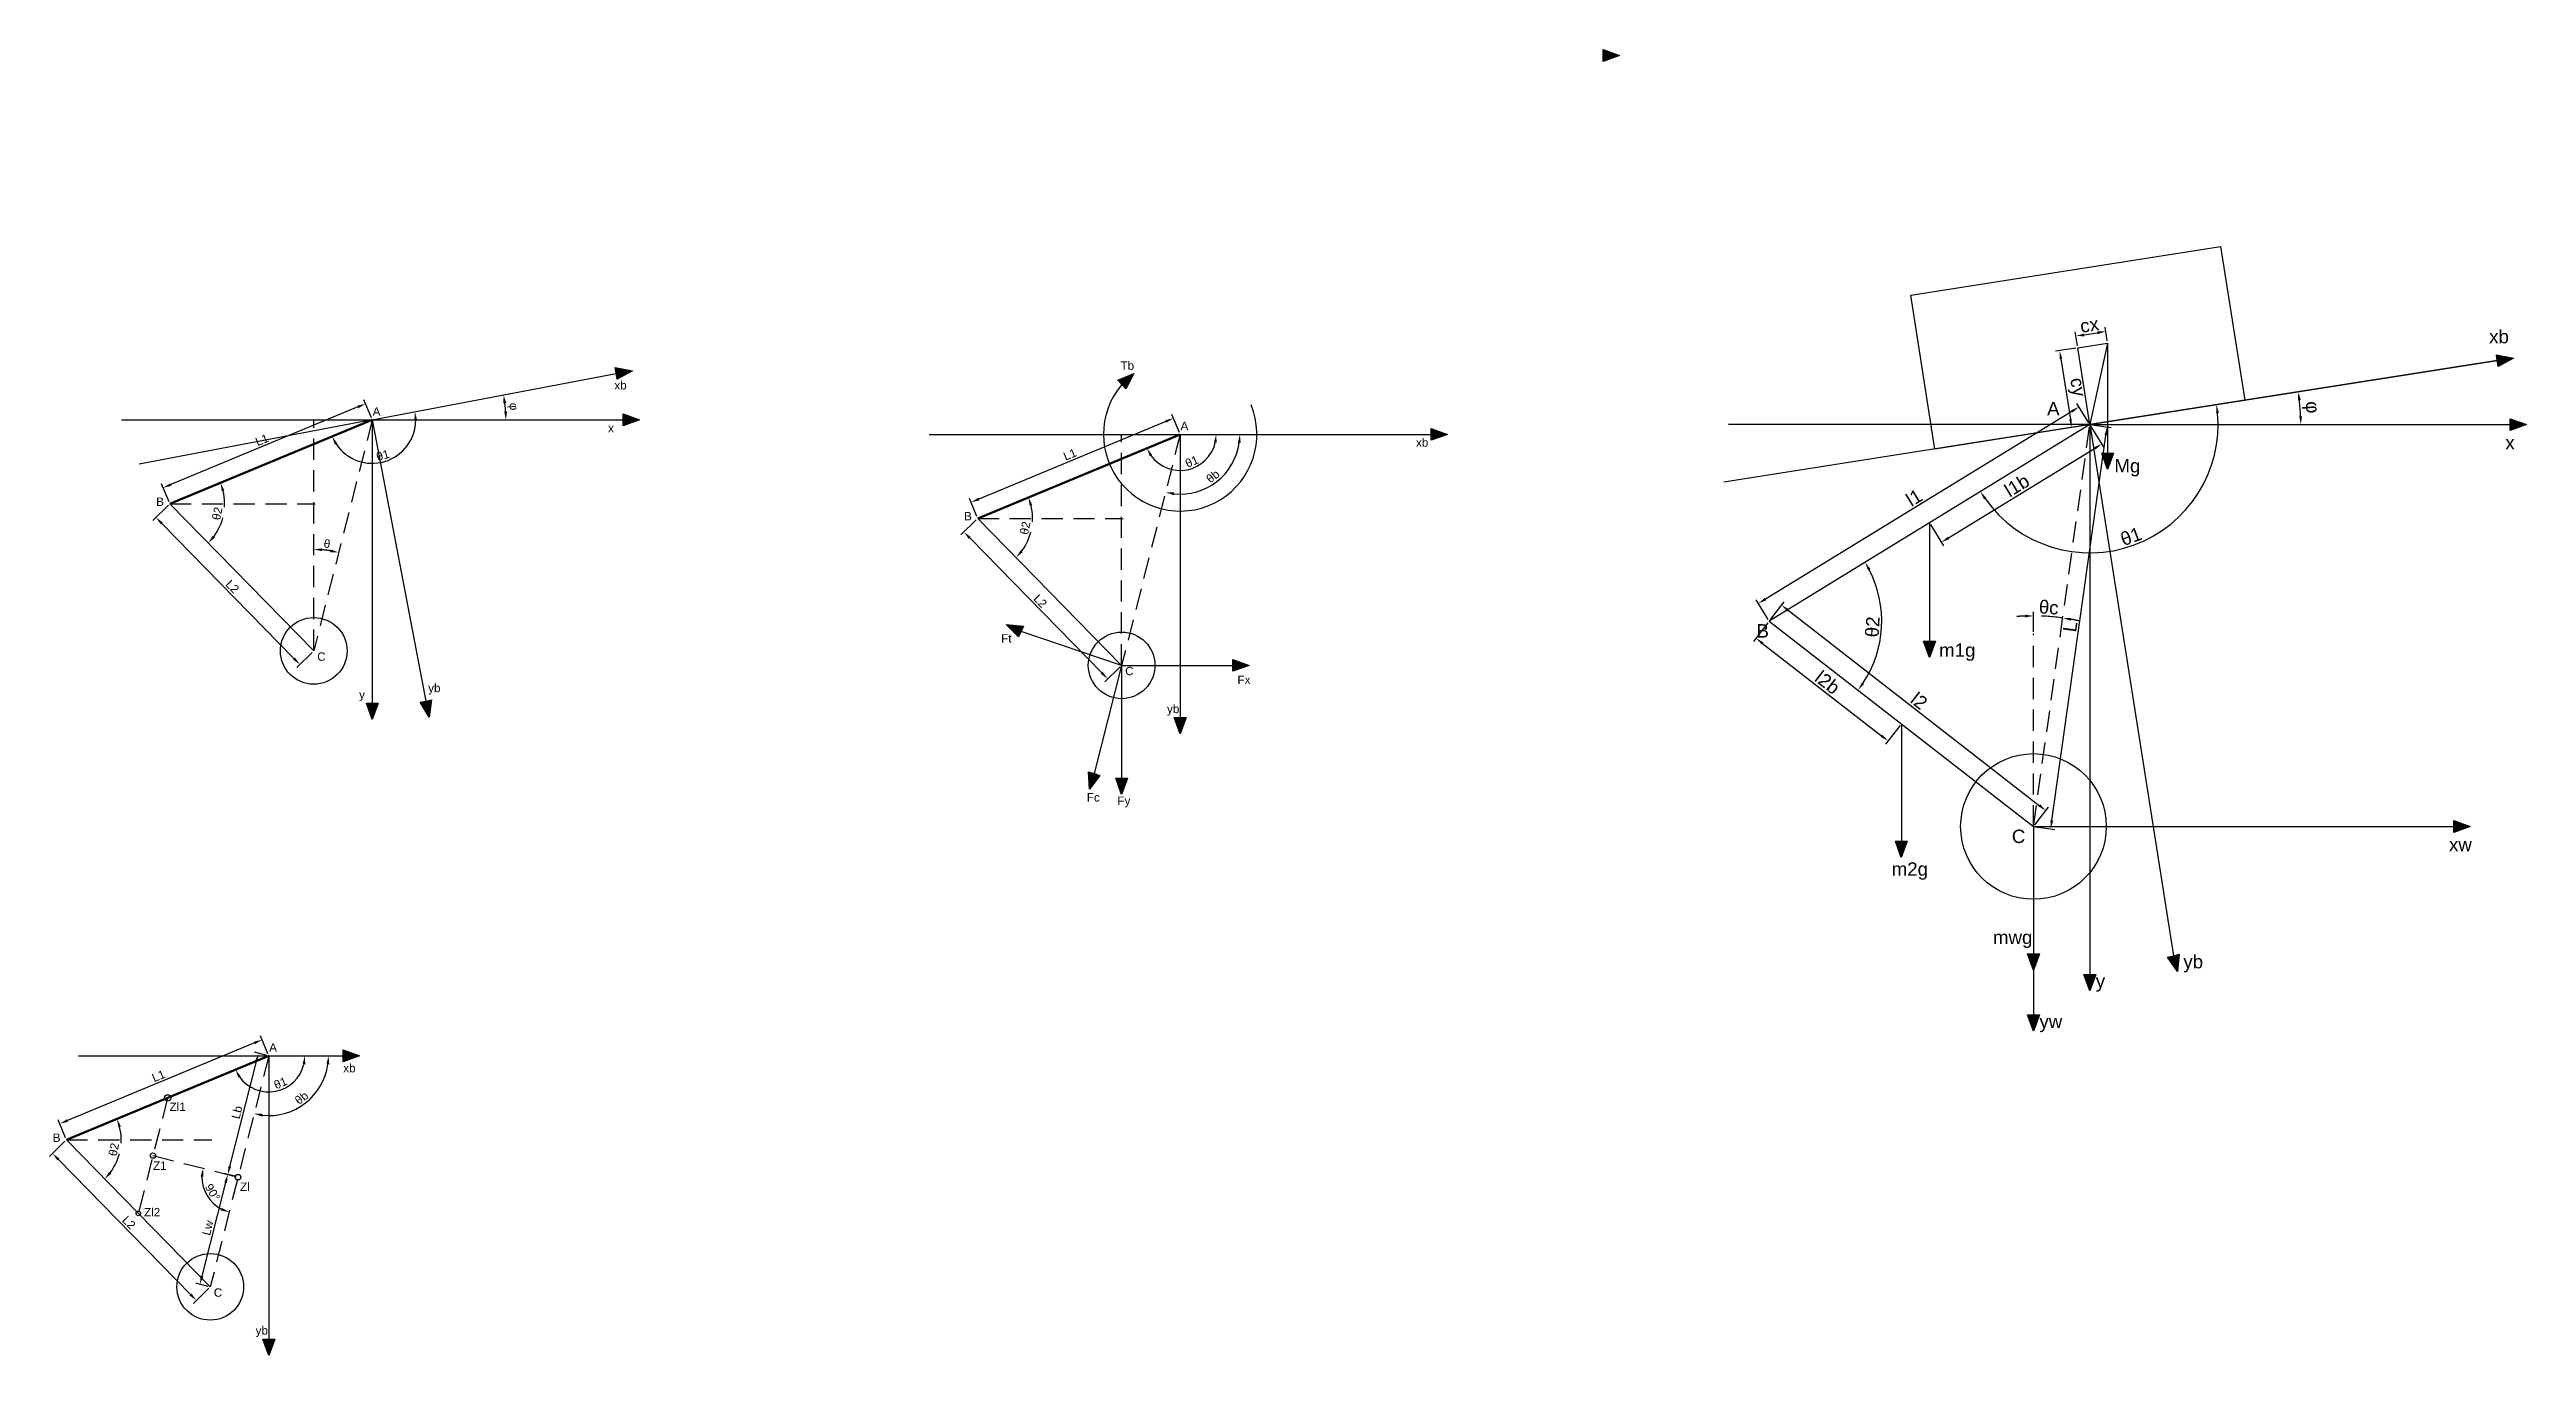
# Model space of a CAD drawing. Header units: millimetres. Extents: x 1841 to 2582, y 2136 to 2527.
import ezdxf

# ---------------------------------------------------------------- set-up
doc = ezdxf.new("R2010")
doc.units = ezdxf.units.MM
doc.linetypes.add('HIDDEN', pattern=[9.525, 6.35, -3.175])
doc.layers.add('机体', color=7, linetype='Continuous', lineweight=211)
doc.layers.add('虚线', color=7, linetype='HIDDEN')
doc.styles.get("Standard").update_dxf_attribs({"font": 'arial.ttf'})
doc.dimstyles.new('ISO-25', dxfattribs={"dimtxt": 2.5, "dimasz": 2.5, "dimexe": 1.25, "dimexo": 0.625, "dimtad": 1, "dimtxsty": 'Standard', "dimcen": 2.5, "dimadec": 0, "dimazin": 0, "dimtfac": 1, "dimtmove": 0, "dimatfit": 3, "dimfxl": 1, "dimarcsym": 0})

msp = doc.modelspace()

# ---------------------------------------------------------------- texts
at = {"attachment_point": 1}
for s, width, insert, char_height in [('Tb', 11.48496, (2161.473, 2433.472), 2.5), ('A', 13.4904, (1937.89, 2419.751), 2.5), ('A', 13.4904, (2179.427, 2415.42), 2.5), ('A', 17.32591, (2438.482, 2421.385), 4), ('Mg', 17.32591, (2458.608, 2404.279), 4), ('B', 8.99356, (1873.181, 2392.777), 2.5), ('B', 8.99356, (2114.718, 2388.446), 2.5), ('B', 17.32591, (2351.602, 2354.923), 4), ('Ft', 30.01834, (2125.786, 2351.92), 2.5), ('m1g', 17.32591, (2406.2, 2349.165), 4), ('C', 5.88563, (1921.334, 2346.487), 2.5), ('C', 5.88563, (2162.872, 2342.156), 2.5), ('Fx', 30.01834, (2196.449, 2339.548), 2.5), ('Fc', 13.54966, (2151.406, 2304.404), 2.5), ('Fy', 30.01834, (2160.557, 2303.393), 2.5), ('C', 17.32591, (2427.94, 2293.496), 4), ('m2g', 17.32591, (2392.015, 2283.718), 4), ('mwg', 17.32591, (2422.295, 2263.305), 4), ('A', 13.4904, (1906.964, 2229.619), 2.5), ('Zl1', 30.01834, (1877.172, 2211.898), 2.5), ('B', 8.99356, (1842.255, 2202.644), 2.5), ('Z1', 30.01834, (1872.248, 2194.289), 2.5), ('Zl', 30.01834, (1898.244, 2187.987), 2.5), ('Zl2', 30.01834, (1869.542, 2180.392), 2.5), ('C', 5.88563, (1890.409, 2156.354), 2.5)]:
    msp.add_mtext_dynamic_manual_height_columns(s, width=width, gutter_width=12.5, heights=[0], dxfattribs=dict(at, insert=insert, char_height=char_height))
at = {"layer": '虚线', "attachment_point": 1}
for s, insert, char_height in [('xb', (2570.638, 2442.893), 4), ('xb', (2010.157, 2427.593), 2.5), ('x', (2008.272, 2414.802), 2.5), ('xb', (2249.809, 2410.47), 2.5), ('x', (2575.487, 2411.178), 4), ('y', (1933.843, 2335.163), 2.5), ('yb', (1954.5, 2337.087), 2.5), ('yb', (2175.381, 2330.832), 2.5), ('xw', (2558.637, 2291.047), 4), ('yb', (2479.224, 2256.025), 4), ('y', (2453.045, 2250.229), 4), ('yw', (2436.196, 2238.146), 4), ('xb', (1929.114, 2223.461), 2.5), ('yb', (1902.918, 2145.03), 2.5)]:
    msp.add_mtext_dynamic_manual_height_columns(s, width=15.44784, gutter_width=12.5, heights=[0], dxfattribs=dict(at, insert=insert, char_height=char_height))

# ---------------------------------------------------------------- blocks, each defined once
blk = doc.blocks.new('*D1')
at = {"layer": 'Defpoints', "color": 0, "transparency": 16777216}
for p in [(1877.28, 2390.89), (1916.12, 2342.88), (1920.28, 2346.94)]:
    blk.add_point(p, dxfattribs=at)
at = {"layer": '机体', "color": 0, "lineweight": -2, "transparency": 16777216}
for p, q in [((1876.83, 2390.45), (1872.23, 2385.95)), ((1874.87, 2385.03), (1914.37, 2344.66)), ((1919.83, 2346.5), (1915.23, 2342))]:
    blk.add_line(p, q, dxfattribs=at)
at = {"layer": '机体', "color": 0, "transparency": 16777216}
for points in [[(1875.17, 2385.33), (1874.57, 2384.74), (1873.12, 2386.82)], [(1914.67, 2344.95), (1914.08, 2344.37), (1916.12, 2342.88)]]:
    blk.add_solid(points, dxfattribs=at)
at = {"layer": '机体', "color": 0, "transparency": 16777216, "insert": (1895.97, 2366.16), "char_height": 2.5, "attachment_point": 5, "rotation": 314.37738}
blk.add_mtext('L2', dxfattribs=at)
blk = doc.blocks.new('*D2')
at = {"layer": 'Defpoints', "color": 0, "transparency": 16777216}
for p in [(1937.78, 2416), (1875.28, 2395.71), (1877.28, 2390.89)]:
    blk.add_point(p, dxfattribs=at)
at = {"layer": '机体', "color": 0, "lineweight": -2, "transparency": 16777216}
for p, q in [((1937.54, 2416.57), (1935.3, 2421.97)), ((1933.47, 2419.86), (1877.58, 2396.67)), ((1877.04, 2391.46), (1874.8, 2396.86))]:
    blk.add_line(p, q, dxfattribs=at)
at = {"layer": '机体', "color": 0, "transparency": 16777216}
for points in [[(1933.31, 2420.24), (1933.63, 2419.47), (1935.78, 2420.82)], [(1877.42, 2397.05), (1877.74, 2396.28), (1875.28, 2395.71)]]:
    blk.add_solid(points, dxfattribs=at)
at = {"layer": '机体', "color": 0, "transparency": 16777216, "insert": (1904.81, 2410), "char_height": 2.5, "attachment_point": 5, "rotation": 22.53902}
blk.add_mtext('L1', dxfattribs=at)
blk = doc.blocks.new('*D3')
at = {"layer": 'Defpoints', "color": 0, "transparency": 16777216}
for p in [(1907.53, 2403.44), (1877.28, 2390.89), (1877.28, 2390.89), (1892.36, 2384.51), (1920.28, 2346.94)]:
    blk.add_point(p, dxfattribs=at)
at = {"layer": '虚线', "color": 0, "lineweight": -2, "transparency": 16777216}
blk.add_arc((1877.28, 2390.89), 16.38, 323.13088, 13.78552, dxfattribs=at)
at = {"layer": '虚线', "color": 0, "transparency": 16777216}
for points in [[(1892.79, 2394.66), (1893.58, 2394.92), (1892.4, 2397.17)], [(1890.69, 2380.78), (1890.07, 2381.33), (1888.73, 2379.18)]]:
    blk.add_solid(points, dxfattribs=at)
at = {"layer": '虚线', "color": 0, "transparency": 16777216, "insert": (1891.45, 2387.99), "char_height": 2.5, "attachment_point": 5, "rotation": 78.4582}
blk.add_mtext('θ2', dxfattribs=at)
blk = doc.blocks.new('*D4')
at = {"layer": 'Defpoints', "color": 0, "transparency": 16777216}
for p in [(2010.74, 2429.88), (1862.78, 2416), (1937.78, 2416), (1977.65, 2418.5), (2012.78, 2416)]:
    blk.add_point(p, dxfattribs=at)
at = {"layer": '虚线', "color": 0, "lineweight": -2, "transparency": 16777216}
blk.add_arc((1937.78, 2416), 39.95, 3.5858, 7.19139, dxfattribs=at)
at = {"layer": '虚线', "color": 0, "transparency": 16777216}
for points in [[(1977, 2420.93), (1977.83, 2421.06), (1977.03, 2423.47)], [(1978.07, 2418.51), (1977.24, 2418.48), (1977.73, 2416)]]:
    blk.add_solid(points, dxfattribs=at)
at = {"layer": '虚线', "color": 0, "transparency": 16777216, "insert": (1979.77, 2419.96), "char_height": 2.5, "attachment_point": 5, "rotation": 275.3886}
blk.add_mtext('φ', dxfattribs=at)
blk = doc.blocks.new('*D5')
at = {"color": 0, "lineweight": -2, "transparency": 16777216}
blk.add_arc((1937.78, 2416), 12.99, 213.58538, 359.73084, dxfattribs=at)
at = {"color": 0, "transparency": 16777216}
for points in [[(1950.35, 2415.9), (1951.18, 2415.97), (1950.54, 2418.42)], [(1926.59, 2408.62), (1927.33, 2409.01), (1925.78, 2411.02)]]:
    blk.add_solid(points, dxfattribs=at)
at = {"layer": 'Defpoints', "color": 0, "transparency": 16777216}
for p in [(2010.74, 2429.88), (1937.78, 2416), (1937.78, 2416), (1935.21, 2403.26), (1877.28, 2390.89)]:
    blk.add_point(p, dxfattribs=at)
at = {"color": 0, "transparency": 16777216, "insert": (1940.95, 2405.39), "char_height": 2.5, "attachment_point": 5, "rotation": 16.65811}
blk.add_mtext('θ1', dxfattribs=at)
blk = doc.blocks.new('*D6')
at = {"layer": 'Defpoints', "color": 0, "transparency": 16777216}
for p in [(1920.28, 2416), (1937.78, 2416), (1925.27, 2376.86), (1920.28, 2346.94), (1920.28, 2346.94)]:
    blk.add_point(p, dxfattribs=at)
at = {"layer": '虚线', "color": 0, "lineweight": -2, "transparency": 16777216}
blk.add_arc((1920.28, 2346.94), 30.33, 80.50318, 85.27594, dxfattribs=at)
at = {"layer": '虚线', "color": 0, "transparency": 16777216}
for points in [[(1922.76, 2376.75), (1922.79, 2377.58), (1920.28, 2377.27)], [(1925.37, 2377.26), (1925.2, 2376.45), (1927.73, 2376.34)]]:
    blk.add_solid(points, dxfattribs=at)
at = {"layer": '虚线', "color": 0, "transparency": 16777216, "insert": (1924.27, 2378.94), "char_height": 2.5, "attachment_point": 5, "rotation": 352.88956}
blk.add_mtext('θ', dxfattribs=at)
blk = doc.blocks.new('*D7')
at = {"layer": 'Defpoints', "color": 0, "transparency": 16777216}
for p in [(2118.81, 2386.56), (2161.81, 2342.61), (2157.66, 2338.54)]:
    blk.add_point(p, dxfattribs=at)
at = {"layer": '机体', "color": 0, "lineweight": -2, "transparency": 16777216}
for p, q in [((2118.37, 2386.12), (2113.77, 2381.62)), ((2116.41, 2380.7), (2155.91, 2340.33)), ((2161.37, 2342.17), (2156.77, 2337.67))]:
    blk.add_line(p, q, dxfattribs=at)
at = {"layer": '机体', "color": 0, "transparency": 16777216}
for points in [[(2116.7, 2381), (2116.11, 2380.41), (2114.66, 2382.49)], [(2156.21, 2340.62), (2155.61, 2340.04), (2157.66, 2338.54)]]:
    blk.add_solid(points, dxfattribs=at)
at = {"layer": '机体', "color": 0, "transparency": 16777216, "insert": (2137.5, 2361.83), "char_height": 2.5, "attachment_point": 5, "rotation": 314.37738}
blk.add_mtext('L2', dxfattribs=at)
blk = doc.blocks.new('*D8')
at = {"layer": 'Defpoints', "color": 0, "transparency": 16777216}
for p in [(2179.31, 2411.66), (2116.81, 2391.38), (2118.81, 2386.56)]:
    blk.add_point(p, dxfattribs=at)
at = {"layer": '机体', "color": 0, "lineweight": -2, "transparency": 16777216}
for p, q in [((2175.01, 2415.53), (2119.12, 2392.33)), ((2179.08, 2412.24), (2176.84, 2417.64)), ((2118.57, 2387.13), (2116.33, 2392.53))]:
    blk.add_line(p, q, dxfattribs=at)
at = {"layer": '机体', "color": 0, "transparency": 16777216}
for points in [[(2174.85, 2415.91), (2175.17, 2415.14), (2177.31, 2416.49)], [(2118.96, 2392.72), (2119.28, 2391.95), (2116.81, 2391.38)]]:
    blk.add_solid(points, dxfattribs=at)
at = {"layer": '机体', "color": 0, "transparency": 16777216, "insert": (2146.34, 2405.67), "char_height": 2.5, "attachment_point": 5, "rotation": 22.53902}
blk.add_mtext('L1', dxfattribs=at)
blk = doc.blocks.new('*D9')
at = {"layer": 'Defpoints', "color": 0, "transparency": 16777216}
for p in [(2149.06, 2399.11), (2118.81, 2386.56), (2118.81, 2386.56), (2133.9, 2380.18), (2161.81, 2342.61)]:
    blk.add_point(p, dxfattribs=at)
at = {"layer": '虚线', "color": 0, "lineweight": -2, "transparency": 16777216}
blk.add_arc((2118.81, 2386.56), 16.38, 323.13088, 13.78552, dxfattribs=at)
at = {"layer": '虚线', "color": 0, "transparency": 16777216}
for points in [[(2134.32, 2390.33), (2135.12, 2390.59), (2133.94, 2392.83)], [(2132.23, 2376.45), (2131.6, 2377), (2130.27, 2374.85)]]:
    blk.add_solid(points, dxfattribs=at)
at = {"layer": '虚线', "color": 0, "transparency": 16777216, "insert": (2132.98, 2383.66), "char_height": 2.5, "attachment_point": 5, "rotation": 78.4582}
blk.add_mtext('θ2', dxfattribs=at)
blk = doc.blocks.new('*D10')
at = {"color": 0, "lineweight": -2, "transparency": 16777216}
blk.add_arc((2179.31, 2411.66), 10.78, 215.85605, 346.68297, dxfattribs=at)
at = {"color": 0, "transparency": 16777216}
for points in [[(2170.21, 2405.15), (2170.94, 2405.55), (2169.36, 2407.53)], [(2189.39, 2409.23), (2190.22, 2409.13), (2190.1, 2411.66)]]:
    blk.add_solid(points, dxfattribs=at)
at = {"layer": 'Defpoints', "color": 0, "transparency": 16777216}
for p in [(2104.31, 2411.66), (2179.31, 2411.66), (2254.31, 2411.66), (2176.53, 2401.25), (2118.81, 2386.56)]:
    blk.add_point(p, dxfattribs=at)
at = {"color": 0, "transparency": 16777216, "insert": (2182.81, 2403.52), "char_height": 2.5, "attachment_point": 5, "rotation": 23.20881}
blk.add_mtext('θ1', dxfattribs=at)
blk = doc.blocks.new('*D12')
at = {"color": 0, "lineweight": -2, "transparency": 16777216}
blk.add_arc((2179.31, 2411.66), 17.85, 263.81102, 351.9681, dxfattribs=at)
at = {"color": 0, "transparency": 16777216}
for points in [[(2196.57, 2409.2), (2197.4, 2409.14), (2197.16, 2411.66)], [(2177.32, 2393.51), (2177.46, 2394.33), (2174.93, 2394.36)]]:
    blk.add_solid(points, dxfattribs=at)
at = {"layer": 'Defpoints', "color": 0, "transparency": 16777216}
for p in [(2104.31, 2411.66), (2179.31, 2411.66), (2254.31, 2411.66), (2185.57, 2394.95), (2161.81, 2342.61)]:
    blk.add_point(p, dxfattribs=at)
at = {"color": 0, "transparency": 16777216, "insert": (2189.1, 2399.09), "char_height": 2.5, "attachment_point": 5, "rotation": 37.88956}
blk.add_mtext('θb', dxfattribs=at)
blk = doc.blocks.new('*D14')
at = {"color": 0, "lineweight": -2, "transparency": 16777216}
for p, q in [((2456.48, 2439.58), (2455.84, 2443.68)), ((2447.55, 2438.18), (2446.91, 2442.27)), ((2449.57, 2441.43), (2453.56, 2442.05))]:
    blk.add_line(p, q, dxfattribs=at)
at = {"color": 0, "transparency": 16777216}
for points in [[(2449.51, 2441.84), (2449.64, 2441.01), (2447.1, 2441.04)], [(2453.49, 2442.46), (2453.62, 2441.64), (2456.03, 2442.44)]]:
    blk.add_solid(points, dxfattribs=at)
at = {"layer": 'Defpoints', "color": 0, "transparency": 16777216}
for p in [(2447.65, 2437.56), (2456.03, 2442.44), (2456.58, 2438.96)]:
    blk.add_point(p, dxfattribs=at)
at = {"color": 0, "transparency": 16777216, "insert": (2451.15, 2444.36), "char_height": 2.5, "attachment_point": 5, "rotation": 8.93669}
blk.add_mtext('{\\H1.6x;cx}', dxfattribs=at)
blk = doc.blocks.new('*D15')
at = {"color": 0, "lineweight": -2, "transparency": 16777216}
for p, q in [((2447.03, 2437.46), (2441, 2436.52)), ((2442.62, 2434.24), (2445.46, 2416.19)), ((2450.65, 2414.47), (2444.61, 2413.52))]:
    blk.add_line(p, q, dxfattribs=at)
at = {"color": 0, "transparency": 16777216}
for points in [[(2443.03, 2434.3), (2442.21, 2434.17), (2442.23, 2436.71)], [(2445.87, 2416.25), (2445.05, 2416.12), (2445.85, 2413.72)]]:
    blk.add_solid(points, dxfattribs=at)
at = {"layer": 'Defpoints', "color": 0, "transparency": 16777216}
for p in [(2447.65, 2437.56), (2451.26, 2414.57), (2445.85, 2413.72)]:
    blk.add_point(p, dxfattribs=at)
at = {"color": 0, "transparency": 16777216, "insert": (2447.21, 2425.71), "char_height": 2.5, "attachment_point": 5, "rotation": 278.93669}
blk.add_mtext('{\\H1.6x;cy}', dxfattribs=at)
blk = doc.blocks.new('*D16')
at = {"color": 0, "lineweight": -2, "transparency": 16777216}
for p, q in [((2445.89, 2418.55), (2354.29, 2362.42)), ((2450.94, 2415.1), (2447.37, 2420.92)), ((2355.08, 2356.36), (2351.51, 2362.18))]:
    blk.add_line(p, q, dxfattribs=at)
at = {"color": 0, "transparency": 16777216}
for points in [[(2445.67, 2418.91), (2446.11, 2418.2), (2448.02, 2419.86)], [(2354.08, 2362.78), (2354.51, 2362.07), (2352.16, 2361.12)]]:
    blk.add_solid(points, dxfattribs=at)
at = {"layer": 'Defpoints', "color": 0, "transparency": 16777216}
for p in [(2451.26, 2414.57), (2352.16, 2361.12), (2355.4, 2355.83)]:
    blk.add_point(p, dxfattribs=at)
at = {"color": 0, "transparency": 16777216, "insert": (2398.72, 2392.73), "char_height": 2.5, "width": 2.2244, "attachment_point": 5, "rotation": 31.49823}
blk.add_mtext('{\\H1.6x;l1}', dxfattribs=at)
blk = doc.blocks.new('*D17')
at = {"color": 0, "lineweight": -2, "transparency": 16777216}
for p, q in [((2355.79, 2356.32), (2359.87, 2361.58)), ((2361.08, 2359.06), (2436.14, 2300.74)), ((2434.8, 2294.93), (2438.88, 2300.19))]:
    blk.add_line(p, q, dxfattribs=at)
at = {"color": 0, "transparency": 16777216}
for points in [[(2361.33, 2359.39), (2360.82, 2358.73), (2359.1, 2360.59)], [(2436.4, 2301.06), (2435.89, 2300.41), (2438.11, 2299.2)]]:
    blk.add_solid(points, dxfattribs=at)
at = {"layer": 'Defpoints', "color": 0, "transparency": 16777216}
for p in [(2355.4, 2355.83), (2438.11, 2299.2), (2434.41, 2294.44)]:
    blk.add_point(p, dxfattribs=at)
at = {"color": 0, "transparency": 16777216, "insert": (2400.22, 2331.98), "char_height": 2.5, "attachment_point": 5, "rotation": 322.15317}
blk.add_mtext('{\\H1.6x;l2}', dxfattribs=at)
blk = doc.blocks.new('*D18')
at = {"color": 0, "lineweight": -2, "transparency": 16777216}
blk.add_arc((2451.26, 2414.57), 38.33, 215.23623, 5.1987, dxfattribs=at)
at = {"color": 0, "transparency": 16777216}
for points in [[(2489.02, 2417.99), (2489.85, 2418.09), (2489.12, 2420.52)], [(2419.61, 2392.23), (2420.31, 2392.69), (2418.58, 2394.54)]]:
    blk.add_solid(points, dxfattribs=at)
at = {"layer": 'Defpoints', "color": 0, "transparency": 16777216}
for p in [(2573.08, 2433.72), (2451.26, 2414.57), (2451.26, 2414.57), (2447.24, 2376.45), (2355.4, 2355.83)]:
    blk.add_point(p, dxfattribs=at)
at = {"color": 0, "transparency": 16777216, "insert": (2463.58, 2381.13), "char_height": 2.5, "attachment_point": 5, "rotation": 20.21746}
blk.add_mtext('{\\H1.6x;θ1}', dxfattribs=at)
blk = doc.blocks.new('*D19')
at = {"color": 0, "lineweight": -2, "transparency": 16777216}
blk.add_arc((2355.4, 2355.83), 33.65, 326.41125, 27.24015, dxfattribs=at)
at = {"color": 0, "transparency": 16777216}
for points in [[(2384.95, 2371.03), (2385.68, 2371.43), (2384.09, 2373.41)], [(2383.77, 2336.97), (2383.09, 2337.46), (2381.97, 2335.18)]]:
    blk.add_solid(points, dxfattribs=at)
at = {"layer": 'Defpoints', "color": 0, "transparency": 16777216}
for p in [(2451.26, 2414.57), (2355.4, 2355.83), (2355.4, 2355.83), (2387.94, 2347.27), (2434.41, 2294.44)]:
    blk.add_point(p, dxfattribs=at)
at = {"color": 0, "transparency": 16777216, "insert": (2386.31, 2354.11), "char_height": 2.5, "attachment_point": 5, "rotation": 86.8257}
blk.add_mtext('{\\H1.6x;θ2}', dxfattribs=at)
blk = doc.blocks.new('*D20')
at = {"color": 0, "lineweight": -2, "transparency": 16777216}
for p, q in [((2451.59, 2414.04), (2455.47, 2407.71)), ((2409.01, 2380.71), (2452.68, 2407.47)), ((2403.66, 2384.67), (2407.54, 2378.34))]:
    blk.add_line(p, q, dxfattribs=at)
at = {"color": 0, "transparency": 16777216}
for points in [[(2452.46, 2407.82), (2452.9, 2407.11), (2454.81, 2408.77)], [(2408.8, 2381.07), (2409.23, 2380.36), (2406.88, 2379.4)]]:
    blk.add_solid(points, dxfattribs=at)
at = {"layer": 'Defpoints', "color": 0, "transparency": 16777216}
for p in [(2451.26, 2414.57), (2454.81, 2408.77), (2403.33, 2385.2)]:
    blk.add_point(p, dxfattribs=at)
at = {"color": 0, "transparency": 16777216, "insert": (2429.46, 2396.36), "char_height": 2.5, "attachment_point": 5, "rotation": 31.49823}
blk.add_mtext('{\\H1.6x;l1b}', dxfattribs=at)
blk = doc.blocks.new('*D21')
at = {"color": 0, "lineweight": -2, "transparency": 16777216}
for p, q in [((2355.02, 2355.34), (2350.67, 2349.74)), ((2353.41, 2349.19), (2388.97, 2321.56)), ((2394.52, 2324.64), (2390.17, 2319.04))]:
    blk.add_line(p, q, dxfattribs=at)
at = {"color": 0, "transparency": 16777216}
for points in [[(2353.67, 2349.52), (2353.15, 2348.86), (2351.44, 2350.72)], [(2389.22, 2321.89), (2388.71, 2321.23), (2390.94, 2320.03)]]:
    blk.add_solid(points, dxfattribs=at)
at = {"layer": 'Defpoints', "color": 0, "transparency": 16777216}
for p in [(2355.4, 2355.83), (2390.94, 2320.03), (2394.91, 2325.13)]:
    blk.add_point(p, dxfattribs=at)
at = {"color": 0, "transparency": 16777216, "insert": (2372.82, 2337.48), "char_height": 2.5, "attachment_point": 5, "rotation": 322.15317}
blk.add_mtext('{\\H1.6x;l2b}', dxfattribs=at)
blk = doc.blocks.new('*D22')
at = {"color": 0, "lineweight": -2, "transparency": 16777216}
for p, q in [((2451.88, 2414.48), (2457.64, 2413.67)), ((2439.9, 2296.19), (2456.06, 2411.37)), ((2435.03, 2294.35), (2440.79, 2293.54))]:
    blk.add_line(p, q, dxfattribs=at)
at = {"color": 0, "transparency": 16777216}
for points in [[(2455.64, 2411.43), (2456.47, 2411.31), (2456.4, 2413.85)], [(2439.49, 2296.25), (2440.31, 2296.13), (2439.55, 2293.72)]]:
    blk.add_solid(points, dxfattribs=at)
at = {"layer": 'Defpoints', "color": 0, "transparency": 16777216}
for p in [(2451.26, 2414.57), (2456.4, 2413.85), (2434.41, 2294.44)]:
    blk.add_point(p, dxfattribs=at)
at = {"color": 0, "transparency": 16777216, "insert": (2445.38, 2354.15), "char_height": 2.5, "attachment_point": 5, "rotation": 82.01566}
blk.add_mtext('{\\H1.6x;L}', dxfattribs=at)
blk = doc.blocks.new('*D23')
at = {"layer": 'Defpoints', "color": 0, "transparency": 16777216}
for p in [(2451.26, 2414.57), (2440.25, 2357.12), (2434.41, 2352.02), (2434.41, 2294.44), (2434.41, 2294.44)]:
    blk.add_point(p, dxfattribs=at)
at = {"layer": '虚线', "color": 0, "lineweight": -2, "transparency": 16777216}
blk.add_line((2434.41, 2352.65), (2434.41, 2358.64), dxfattribs=at)
for start, end in [(92.27541, 94.55081), (82.01566, 90), (77.46485, 79.74026)]:
    blk.add_arc((2434.41, 2294.44), 62.96, start, end, dxfattribs=at)
at = {"layer": '虚线', "color": 0, "transparency": 16777216}
for points in [[(2431.91, 2357.76), (2431.92, 2356.93), (2434.41, 2357.39)], [(2445.56, 2355.98), (2445.69, 2356.8), (2443.16, 2356.78)]]:
    blk.add_solid(points, dxfattribs=at)
at = {"layer": '虚线', "color": 0, "transparency": 16777216, "insert": (2438.98, 2359.93), "char_height": 2.5, "attachment_point": 5, "rotation": 356.00783}
blk.add_mtext('{\\H1.6x;θc}', dxfattribs=at)
blk = doc.blocks.new('*D24')
at = {"color": 0, "lineweight": -2, "transparency": 16777216}
blk.add_arc((2451.26, 2414.57), 63.07, 2.2713, 6.66539, dxfattribs=at)
at = {"color": 0, "transparency": 16777216}
for points in [[(2513.49, 2421.83), (2514.32, 2421.95), (2513.57, 2424.37)], [(2514.7, 2417.08), (2513.87, 2417.06), (2514.33, 2414.57)]]:
    blk.add_solid(points, dxfattribs=at)
at = {"layer": 'Defpoints', "color": 0, "transparency": 16777216}
for p in [(2573.08, 2433.72), (2451.26, 2414.57), (2451.26, 2414.57), (2514.25, 2417.85), (2576.9, 2414.57)]:
    blk.add_point(p, dxfattribs=at)
at = {"color": 0, "transparency": 16777216, "insert": (2517.31, 2419.73), "char_height": 2.5, "attachment_point": 5, "rotation": 274.46834}
blk.add_mtext('{\\H1.6x;φ}', dxfattribs=at)
blk = doc.blocks.new('*D25')
at = {"layer": 'Defpoints', "color": 0, "transparency": 16777216}
for p in [(1846.35, 2200.75), (1889.35, 2156.81), (1885.2, 2152.74)]:
    blk.add_point(p, dxfattribs=at)
at = {"layer": '机体', "color": 0, "lineweight": -2, "transparency": 16777216}
for p, q in [((1845.9, 2200.32), (1841.3, 2195.81)), ((1843.94, 2194.9), (1883.45, 2154.53)), ((1888.9, 2156.37), (1884.3, 2151.87))]:
    blk.add_line(p, q, dxfattribs=at)
at = {"layer": '机体', "color": 0, "transparency": 16777216}
for points in [[(1844.24, 2195.19), (1843.65, 2194.61), (1842.2, 2196.69)], [(1883.75, 2154.82), (1883.15, 2154.24), (1885.2, 2152.74)]]:
    blk.add_solid(points, dxfattribs=at)
at = {"layer": '机体', "color": 0, "transparency": 16777216, "insert": (1865.04, 2176.03), "char_height": 2.5, "attachment_point": 5, "rotation": 314.37738}
blk.add_mtext('L2', dxfattribs=at)
blk = doc.blocks.new('*D26')
at = {"layer": 'Defpoints', "color": 0, "transparency": 16777216}
for p in [(1906.85, 2225.86), (1844.35, 2205.57), (1846.35, 2200.75)]:
    blk.add_point(p, dxfattribs=at)
at = {"layer": '机体', "color": 0, "lineweight": -2, "transparency": 16777216}
for p, q in [((1902.54, 2229.73), (1846.66, 2206.53)), ((1906.61, 2226.44), (1904.37, 2231.84)), ((1846.11, 2201.33), (1843.87, 2206.73))]:
    blk.add_line(p, q, dxfattribs=at)
at = {"layer": '机体', "color": 0, "transparency": 16777216}
for points in [[(1902.38, 2230.11), (1902.7, 2229.34), (1904.85, 2230.68)], [(1846.5, 2206.92), (1846.82, 2206.15), (1844.35, 2205.57)]]:
    blk.add_solid(points, dxfattribs=at)
at = {"layer": '机体', "color": 0, "transparency": 16777216, "insert": (1873.88, 2219.87), "char_height": 2.5, "attachment_point": 5, "rotation": 22.53902}
blk.add_mtext('L1', dxfattribs=at)
blk = doc.blocks.new('*D27')
at = {"layer": 'Defpoints', "color": 0, "transparency": 16777216}
for p in [(1876.6, 2213.31), (1846.35, 2200.75), (1846.35, 2200.75), (1861.44, 2194.38), (1889.35, 2156.81)]:
    blk.add_point(p, dxfattribs=at)
at = {"layer": '虚线', "color": 0, "lineweight": -2, "transparency": 16777216}
blk.add_arc((1846.35, 2200.75), 16.38, 323.13088, 13.78552, dxfattribs=at)
at = {"layer": '虚线', "color": 0, "transparency": 16777216}
for points in [[(1861.86, 2204.53), (1862.65, 2204.79), (1861.48, 2207.03)], [(1859.77, 2190.65), (1859.14, 2191.2), (1857.81, 2189.05)]]:
    blk.add_solid(points, dxfattribs=at)
at = {"layer": '虚线', "color": 0, "transparency": 16777216, "insert": (1860.52, 2197.86), "char_height": 2.5, "attachment_point": 5, "rotation": 78.4582}
blk.add_mtext('θ2', dxfattribs=at)
blk = doc.blocks.new('*D28')
at = {"color": 0, "lineweight": -2, "transparency": 16777216}
blk.add_arc((1906.85, 2225.86), 10.78, 215.85605, 346.68297, dxfattribs=at)
at = {"color": 0, "transparency": 16777216}
for points in [[(1897.75, 2219.35), (1898.48, 2219.75), (1896.9, 2221.73)], [(1916.93, 2223.43), (1917.76, 2223.33), (1917.63, 2225.86)]]:
    blk.add_solid(points, dxfattribs=at)
at = {"layer": 'Defpoints', "color": 0, "transparency": 16777216}
for p in [(1850.01, 2225.86), (1906.85, 2225.86), (1929.11, 2225.86), (1904.07, 2215.45), (1846.35, 2200.75)]:
    blk.add_point(p, dxfattribs=at)
at = {"color": 0, "transparency": 16777216, "insert": (1910.35, 2217.72), "char_height": 2.5, "attachment_point": 5, "rotation": 23.20881}
blk.add_mtext('θ1', dxfattribs=at)
blk = doc.blocks.new('*D29')
at = {"color": 0, "lineweight": -2, "transparency": 16777216}
blk.add_arc((1906.85, 2225.86), 17.85, 263.81102, 351.9681, dxfattribs=at)
at = {"color": 0, "transparency": 16777216}
for points in [[(1924.11, 2223.4), (1924.94, 2223.34), (1924.7, 2225.86)], [(1904.85, 2207.71), (1905, 2208.53), (1902.47, 2208.56)]]:
    blk.add_solid(points, dxfattribs=at)
at = {"layer": 'Defpoints', "color": 0, "transparency": 16777216}
for p in [(1850.01, 2225.86), (1906.85, 2225.86), (1929.11, 2225.86), (1913.11, 2209.15), (1889.35, 2156.81)]:
    blk.add_point(p, dxfattribs=at)
at = {"color": 0, "transparency": 16777216, "insert": (1916.64, 2213.29), "char_height": 2.5, "attachment_point": 5, "rotation": 37.88956}
blk.add_mtext('θb', dxfattribs=at)
blk = doc.blocks.new('*D30')
at = {"color": 0, "lineweight": -2, "transparency": 16777216}
for p, q in [((1895.21, 2192.8), (1903.17, 2224.22)), ((1906.25, 2226.02), (1902.57, 2226.95)), ((1897.06, 2189.75), (1893.38, 2190.68))]:
    blk.add_line(p, q, dxfattribs=at)
at = {"color": 0, "transparency": 16777216}
for points in [[(1902.76, 2224.32), (1903.57, 2224.12), (1903.78, 2226.64)], [(1894.8, 2192.9), (1895.61, 2192.7), (1894.59, 2190.38)]]:
    blk.add_solid(points, dxfattribs=at)
at = {"layer": 'Defpoints', "color": 0, "transparency": 16777216}
for p in [(1903.78, 2226.64), (1906.85, 2225.86), (1897.66, 2189.6)]:
    blk.add_point(p, dxfattribs=at)
at = {"color": 0, "transparency": 16777216, "insert": (1897.35, 2208.97), "char_height": 2.5, "attachment_point": 5, "rotation": 75.77912}
blk.add_mtext('Lb', dxfattribs=at)
blk = doc.blocks.new('*D31')
at = {"color": 0, "lineweight": -2, "transparency": 16777216}
for p, q in [((1893.95, 2187.96), (1886.87, 2160.02)), ((1897.06, 2189.75), (1893.36, 2190.69)), ((1888.75, 2156.96), (1885.05, 2157.9))]:
    blk.add_line(p, q, dxfattribs=at)
at = {"color": 0, "transparency": 16777216}
for points in [[(1893.55, 2188.06), (1894.36, 2187.86), (1894.57, 2190.38)], [(1886.47, 2160.12), (1887.27, 2159.91), (1886.26, 2157.59)]]:
    blk.add_solid(points, dxfattribs=at)
at = {"layer": 'Defpoints', "color": 0, "transparency": 16777216}
for p in [(1897.66, 2189.6), (1886.26, 2157.59), (1889.35, 2156.81)]:
    blk.add_point(p, dxfattribs=at)
at = {"color": 0, "transparency": 16777216, "insert": (1888.59, 2174.45), "char_height": 2.5, "attachment_point": 5, "rotation": 75.77912}
blk.add_mtext('Lw', dxfattribs=at)
blk = doc.blocks.new('*D32')
at = {"color": 0, "lineweight": -2, "transparency": 16777216}
blk.add_arc((1897.66, 2189.6), 10.78, 179.09666, 242.46157, dxfattribs=at)
at = {"color": 0, "transparency": 16777216}
for points in [[(1886.47, 2189.82), (1887.3, 2189.71), (1887.21, 2192.25)], [(1892.83, 2180.43), (1892.53, 2179.65), (1895.01, 2179.15)]]:
    blk.add_solid(points, dxfattribs=at)
at = {"layer": 'Defpoints', "color": 0, "transparency": 16777216}
for p in [(1906.85, 2225.86), (1872.23, 2196.04), (1887.29, 2186.67), (1897.66, 2189.6), (1889.35, 2156.81)]:
    blk.add_point(p, dxfattribs=at)
at = {"color": 0, "transparency": 16777216, "insert": (1890.03, 2185.06), "char_height": 2.5, "attachment_point": 5, "rotation": 300.77912}
blk.add_mtext('90°', dxfattribs=at)

# ---------------------------------------------------------------- dimensions: what is measured, and where the dimension line sits
for p1, p2, distance, text, picture, middle in [((2447.648, 2437.561), (2456.576, 2438.965), 3.519, '{\\H1.6x;cx}', '*D14', (2451.152, 2444.364)), ((2447.648, 2437.561), (2451.263, 2414.569), -5.482, '{\\H1.6x;cy}', '*D15', (2447.214, 2425.712)), ((2451.263, 2414.569), (2355.402, 2355.829), -6.202, '{\\H1.6x;l1}', '*D16', (2398.717, 2392.732)), ((2403.332, 2385.199), (2451.263, 2414.569), -6.796, '{\\H1.6x;l1b}', '*D20', (2429.456, 2396.362)), ((2434.413, 2294.438), (2451.263, 2414.569), -5.191, '{\\H1.6x;L}', '*D22', (2445.379, 2354.147)), ((2355.402, 2355.829), (2394.908, 2325.133), -6.465, '{\\H1.6x;l2b}', '*D21', (2372.824, 2337.481)), ((2355.402, 2355.829), (2434.413, 2294.438), 6.033, '{\\H1.6x;l2}', '*D17', (2400.225, 2331.976)), ((1897.662, 2189.599), (1906.852, 2225.863), 3.167, 'Lb', '*D30', (1897.35, 2208.974)), ((1897.662, 2189.599), (1889.352, 2156.808), -3.193, 'Lw', '*D31', (1888.594, 2174.448))]:
    dim = msp.add_aligned_dim(p1=p1, p2=p2, distance=distance, text=text, dimstyle='ISO-25')
    dim.commit()
    dim.dimension.update_dxf_attribs({"geometry": picture, "text_midpoint": middle})
for base, line1, line2, text, picture, middle in [((1935.215, 2403.264), ((1937.778, 2415.996), (1877.276, 2390.887)), ((1937.778, 2415.996), (2010.74, 2429.884)), 'θ1', '*D5', (1940.951, 2405.39)), ((2447.242, 2376.454), ((2451.263, 2414.569), (2355.402, 2355.829)), ((2573.081, 2433.725), (2451.263, 2414.569)), '{\\H1.6x;θ1}', '*D18', (2463.578, 2381.129)), ((2514.247, 2417.846), ((2451.263, 2414.569), (2576.897, 2414.569)), ((2573.081, 2433.725), (2451.263, 2414.569)), '{\\H1.6x;φ}', '*D24', (2517.311, 2419.73)), ((2387.943, 2347.273), ((2355.402, 2355.829), (2434.413, 2294.438)), ((2451.263, 2414.569), (2355.402, 2355.829)), '{\\H1.6x;θ2}', '*D19', (2386.31, 2354.115)), ((2185.571, 2394.949), ((2104.315, 2411.665), (2254.315, 2411.665)), ((2179.315, 2411.665), (2161.815, 2342.609)), 'θb', '*D12', (2189.099, 2399.092)), ((1913.108, 2209.147), ((1850.007, 2225.863), (1929.114, 2225.863)), ((1906.852, 2225.863), (1889.352, 2156.808)), 'θb', '*D29', (1916.636, 2213.29))]:
    dim = msp.add_angular_dim_2l(base=base, line1=line1, line2=line2, text=text, dimstyle='ISO-25')
    dim.commit()
    dim.dimension.update_dxf_attribs({"geometry": picture, "text_midpoint": middle})
for base, line1, line2, picture, middle in [((2176.53, 2401.25), ((2179.315, 2411.665), (2118.813, 2386.556)), ((2104.315, 2411.665), (2254.315, 2411.665)), '*D10', (2183.563, 2401.757)), ((1904.067, 2215.449), ((1906.852, 2225.863), (1846.35, 2200.754)), ((1850.007, 2225.863), (1929.114, 2225.863)), '*D28', (1911.101, 2215.955))]:
    dim = msp.add_angular_dim_2l(base=base, line1=line1, line2=line2, text='θ1', dimstyle='ISO-25')
    dim.commit()
    dim.dimension.update_dxf_attribs({"geometry": picture, "text_midpoint": middle, "dimtype": 162})
dim = msp.add_angular_dim_2l(base=(1887.288, 2186.667), line1=((1872.226, 2196.045), (1897.662, 2189.599)), line2=((1906.852, 2225.863), (1889.352, 2156.808)), dimstyle='ISO-25')
dim.commit()
dim.dimension.update_dxf_attribs({"geometry": '*D32', "text_midpoint": (1890.034, 2185.055)})
at = {"layer": '机体'}
for p1, p2, distance, text, picture, middle in [((1937.778, 2415.996), (1877.276, 2390.887), -5.219, 'L1', '*D2', (1904.805, 2409.999)), ((2179.315, 2411.665), (2118.813, 2386.556), -5.219, 'L1', '*D8', (2146.343, 2405.667)), ((1877.276, 2390.887), (1920.277, 2346.94), -5.812, 'L2', '*D1', (1895.966, 2366.163)), ((2118.813, 2386.556), (2161.815, 2342.609), -5.812, 'L2', '*D7', (2137.503, 2361.832)), ((1906.852, 2225.863), (1846.35, 2200.754), -5.219, 'L1', '*D26', (1873.88, 2219.866)), ((1846.35, 2200.754), (1889.352, 2156.808), -5.812, 'L2', '*D25', (1865.04, 2176.031))]:
    dim = msp.add_aligned_dim(p1=p1, p2=p2, distance=distance, text=text, dimstyle='ISO-25', dxfattribs=at)
    dim.commit()
    dim.dimension.update_dxf_attribs({"geometry": picture, "text_midpoint": middle})
at = {"layer": '虚线'}
for base, line1, line2, text, picture, middle in [((1977.652, 2418.499), ((1937.778, 2415.996), (2010.74, 2429.884)), ((1862.778, 2415.996), (2012.778, 2415.996)), 'φ', '*D4', (1977.554, 2419.748)), ((1925.273, 2376.856), ((1920.277, 2346.94), (1920.277, 2415.996)), ((1937.778, 2415.996), (1920.277, 2346.94)), 'θ', '*D6', (1924.032, 2377.037)), ((2440.254, 2357.122), ((2434.413, 2294.438), (2451.263, 2414.569)), ((2434.413, 2294.438), (2434.413, 2352.023)), '{\\H1.6x;θc}', '*D23', (2438.796, 2357.24))]:
    dim = msp.add_angular_dim_2l(base=base, line1=line1, line2=line2, text=text, dimstyle='ISO-25', dxfattribs=at)
    dim.commit()
    dim.dimension.update_dxf_attribs({"geometry": picture, "text_midpoint": middle, "dimtype": 162})
for base, line1, line2, picture, middle in [((1892.364, 2384.513), ((1877.276, 2390.887), (1920.277, 2346.94)), ((1877.276, 2390.887), (1907.527, 2403.441)), '*D3', (1891.446, 2387.993)), ((2133.901, 2380.181), ((2118.813, 2386.556), (2161.815, 2342.609)), ((2118.813, 2386.556), (2149.064, 2399.11)), '*D9', (2132.983, 2383.662)), ((1861.439, 2194.38), ((1846.35, 2200.754), (1889.352, 2156.808)), ((1846.35, 2200.754), (1876.601, 2213.309)), '*D27', (1860.521, 2197.86))]:
    dim = msp.add_angular_dim_2l(base=base, line1=line1, line2=line2, text='θ2', dimstyle='ISO-25', dxfattribs=at)
    dim.commit()
    dim.dimension.update_dxf_attribs({"geometry": picture, "text_midpoint": middle})

# ---------------------------------------------------------------- hatches: boundary and pattern name
h = msp.add_hatch(color=256)
h.dxf.hatch_style = 1
h.paths.add_polyline_path([(2305.763, 2526.712), (2305.763, 2524.93), (2305.763, 2523.172), (2310.66, 2524.93)])
h = msp.add_hatch(color=256)
h.dxf.hatch_style = 1
h.paths.add_polyline_path([(2010.444, 2431.642), (2010.74, 2429.884), (2011.031, 2428.15), (2015.568, 2430.695)])
h = msp.add_hatch(color=256)
h.dxf.hatch_style = 1
h.paths.add_polyline_path([(2160.66, 2427.857), (2161.873, 2426.552), (2163.07, 2425.264), (2165.459, 2429.886)])
h = msp.add_hatch(color=256)
h.dxf.hatch_style = 1
h.paths.add_polyline_path([(2572.834, 2435.49), (2573.081, 2433.725), (2573.325, 2431.984), (2577.93, 2434.403)])
h = msp.add_hatch(color=256)
h.dxf.hatch_style = 1
h.paths.add_polyline_path([(2012.778, 2417.778), (2012.778, 2415.996), (2012.778, 2414.238), (2017.674, 2415.996)])
h = msp.add_hatch(color=256)
h.dxf.hatch_style = 1
h.paths.add_polyline_path([(2576.897, 2416.351), (2576.897, 2414.569), (2576.897, 2412.811), (2581.794, 2414.569)])
h = msp.add_hatch(color=256)
h.dxf.hatch_style = 1
h.paths.add_polyline_path([(2254.315, 2413.447), (2254.315, 2411.665), (2254.315, 2409.907), (2259.212, 2411.665)])
h = msp.add_hatch(color=256)
h.dxf.hatch_style = 1
h.paths.add_polyline_path([(2458.371, 2406.036), (2456.589, 2406.036), (2454.831, 2406.036), (2456.589, 2401.139)])
h = msp.add_hatch(color=256)
h.dxf.hatch_style = 1
h.paths.add_polyline_path([(2130.966, 2351.142), (2131.727, 2352.753), (2132.478, 2354.343), (2127.3, 2354.845)])
h = msp.add_hatch(color=256)
h.dxf.hatch_style = 1
h.paths.add_polyline_path([(2405.082, 2349.834), (2403.3, 2349.834), (2401.542, 2349.834), (2403.3, 2344.938)])
h = msp.add_hatch(color=256)
h.dxf.hatch_style = 1
h.paths.add_polyline_path([(2195.045, 2344.392), (2195.045, 2342.609), (2195.045, 2340.851), (2199.942, 2342.609)])
h = msp.add_hatch(color=256)
h.dxf.hatch_style = 1
h.paths.add_polyline_path([(1939.56, 2331.326), (1937.778, 2331.326), (1936.02, 2331.326), (1937.778, 2326.429)])
h = msp.add_hatch(color=256)
h.dxf.hatch_style = 1
h.paths.add_polyline_path([(1955.521, 2332.323), (1953.778, 2331.952), (1952.059, 2331.586), (1954.798, 2327.163)])
h = msp.add_hatch(color=256)
h.dxf.hatch_style = 1
h.paths.add_polyline_path([(2181.097, 2326.995), (2179.315, 2326.995), (2177.557, 2326.995), (2179.315, 2322.098)])
h = msp.add_hatch(color=256)
h.dxf.hatch_style = 1
h.paths.add_polyline_path([(2155.317, 2309.725), (2153.615, 2310.254), (2151.936, 2310.775), (2152.163, 2305.577)])
h = msp.add_hatch(color=256)
h.dxf.hatch_style = 1
h.paths.add_polyline_path([(2163.597, 2308.865), (2161.815, 2308.865), (2160.056, 2308.865), (2161.815, 2303.968)])
h = msp.add_hatch(color=256)
h.dxf.hatch_style = 1
h.paths.add_polyline_path([(2560.047, 2296.22), (2560.047, 2294.438), (2560.047, 2292.68), (2564.944, 2294.438)])
h = msp.add_hatch(color=256)
h.dxf.hatch_style = 1
h.paths.add_polyline_path([(2396.673, 2290.059), (2394.89, 2290.059), (2393.132, 2290.059), (2394.89, 2285.162)])
h = msp.add_hatch(color=256)
h.dxf.hatch_style = 1
h.paths.add_polyline_path([(2436.173, 2256.383), (2434.391, 2256.383), (2432.633, 2256.383), (2434.391, 2251.486)])
h = msp.add_hatch(color=256)
h.dxf.hatch_style = 1
h.paths.add_polyline_path([(2477.96, 2256.223), (2476.232, 2255.789), (2474.527, 2255.36), (2477.426, 2251.04)])
h = msp.add_hatch(color=256)
h.dxf.hatch_style = 1
h.paths.add_polyline_path([(2453.045, 2250.229), (2451.263, 2250.229), (2449.505, 2250.229), (2451.263, 2245.332)])
h = msp.add_hatch(color=256)
h.dxf.hatch_style = 1
h.paths.add_polyline_path([(2436.196, 2238.146), (2434.413, 2238.146), (2432.655, 2238.146), (2434.413, 2233.249)])
h = msp.add_hatch(color=256)
h.dxf.hatch_style = 1
h.paths.add_polyline_path([(1929.114, 2227.645), (1929.114, 2225.863), (1929.114, 2224.105), (1934.011, 2225.863)])
h = msp.add_hatch(color=256)
h.dxf.hatch_style = 1
h.paths.add_polyline_path([(1908.634, 2141.193), (1906.852, 2141.193), (1905.094, 2141.193), (1906.852, 2136.297)])

# ---------------------------------------------------------------- linework, layer by layer
for p, q in [((2305.763, 2524.93), (2305.763, 2526.712)), ((2305.763, 2526.712), (2310.66, 2524.93)), ((2310.66, 2524.93), (2305.763, 2523.172)), ((2305.763, 2523.172), (2305.763, 2524.93)), ((2447.648, 2437.561), (2456.576, 2438.965)), ((2451.263, 2414.569), (2447.648, 2437.561)), ((2456.576, 2438.965), (2451.263, 2414.569)), ((2456.576, 2438.965), (2456.576, 2405.991)), ((1937.778, 2415.996), (2010.74, 2429.884)), ((2010.74, 2429.884), (2010.444, 2431.642)), ((2010.444, 2431.642), (2015.568, 2430.695)), ((2011.031, 2428.15), (2010.74, 2429.884)), ((2015.568, 2430.695), (2011.031, 2428.15)), ((2160.66, 2427.857), (2165.459, 2429.886)), ((2165.459, 2429.886), (2163.07, 2425.264)), ((2451.263, 2414.569), (2573.081, 2433.725)), ((2573.081, 2433.725), (2451.263, 2414.569)), ((2573.081, 2433.725), (2572.834, 2435.49)), ((2572.834, 2435.49), (2577.93, 2434.403)), ((2573.325, 2431.984), (2573.081, 2433.725)), ((2577.93, 2434.403), (2573.325, 2431.984)), ((2161.873, 2426.552), (2160.66, 2427.857)), ((2163.07, 2425.264), (2161.873, 2426.552)), ((1862.778, 2415.996), (2012.778, 2415.996)), ((1937.778, 2415.996), (1868.115, 2402.736)), ((1937.778, 2415.996), (1937.778, 2331.326)), ((1937.778, 2415.996), (1953.778, 2331.952)), ((2012.778, 2415.996), (2012.778, 2417.778)), ((2012.778, 2417.778), (2017.674, 2415.996)), ((2017.674, 2415.996), (2012.778, 2414.238)), ((2012.778, 2414.238), (2012.778, 2415.996)), ((2451.263, 2414.569), (2341.853, 2397.364)), ((2451.263, 2414.569), (2343.259, 2414.569)), ((2451.263, 2414.569), (2355.402, 2355.829)), ((2451.263, 2414.569), (2576.897, 2414.569)), ((2451.263, 2414.569), (2451.263, 2250.229)), ((2451.263, 2414.569), (2476.232, 2255.789)), ((2576.897, 2414.569), (2576.897, 2416.351)), ((2576.897, 2416.351), (2581.794, 2414.569)), ((2581.794, 2414.569), (2576.897, 2412.811)), ((2576.897, 2412.811), (2576.897, 2414.569)), ((2104.315, 2411.665), (2254.315, 2411.665)), ((2179.315, 2411.665), (2179.315, 2326.995)), ((2254.315, 2411.665), (2254.315, 2413.447)), ((2254.315, 2413.447), (2259.212, 2411.665)), ((2259.212, 2411.665), (2254.315, 2409.907)), ((2254.315, 2409.907), (2254.315, 2411.665)), ((2456.589, 2401.139), (2454.831, 2406.036)), ((2454.831, 2406.036), (2456.589, 2406.036)), ((2456.589, 2406.036), (2458.371, 2406.036)), ((2458.371, 2406.036), (2456.589, 2401.139)), ((1877.276, 2390.887), (1920.277, 2346.94)), ((2118.813, 2386.556), (2161.815, 2342.609)), ((2403.332, 2385.199), (2403.332, 2385.199)), ((2403.332, 2385.199), (2403.332, 2349.842)), ((2130.966, 2351.142), (2127.3, 2354.845)), ((2127.3, 2354.845), (2132.478, 2354.343)), ((2355.402, 2355.829), (2434.413, 2294.438)), ((2131.727, 2352.753), (2130.966, 2351.142)), ((2132.478, 2354.343), (2131.727, 2352.753)), ((2161.815, 2342.609), (2131.727, 2352.753)), ((2403.3, 2344.938), (2401.542, 2349.834)), ((2401.542, 2349.834), (2403.3, 2349.834)), ((2403.3, 2349.834), (2405.082, 2349.834)), ((2405.082, 2349.834), (2403.3, 2344.938)), ((2161.815, 2342.609), (2153.615, 2310.254)), ((2161.815, 2342.609), (2161.815, 2308.865)), ((2161.815, 2342.609), (2195.045, 2342.609)), ((2195.045, 2342.609), (2195.045, 2344.392)), ((2195.045, 2344.392), (2199.942, 2342.609)), ((2199.942, 2342.609), (2195.045, 2340.851)), ((2195.045, 2340.851), (2195.045, 2342.609)), ((1937.778, 2326.429), (1936.02, 2331.326)), ((1936.02, 2331.326), (1937.778, 2331.326)), ((1937.778, 2331.326), (1939.56, 2331.326)), ((1939.56, 2331.326), (1937.778, 2326.429)), ((1952.059, 2331.586), (1953.778, 2331.952)), ((1954.798, 2327.163), (1952.059, 2331.586)), ((1953.778, 2331.952), (1955.521, 2332.323)), ((1955.521, 2332.323), (1954.798, 2327.163)), ((2179.315, 2322.098), (2177.557, 2326.995)), ((2177.557, 2326.995), (2179.315, 2326.995)), ((2179.315, 2326.995), (2181.097, 2326.995)), ((2181.097, 2326.995), (2179.315, 2322.098)), ((2394.908, 2325.133), (2394.908, 2290.097)), ((2152.163, 2305.577), (2151.936, 2310.775)), ((2151.936, 2310.775), (2153.615, 2310.254)), ((2155.317, 2309.725), (2152.163, 2305.577)), ((2153.615, 2310.254), (2155.317, 2309.725)), ((2161.815, 2303.968), (2160.056, 2308.865)), ((2160.056, 2308.865), (2161.815, 2308.865)), ((2161.815, 2308.865), (2163.597, 2308.865)), ((2163.597, 2308.865), (2161.815, 2303.968)), ((2560.047, 2294.438), (2560.047, 2296.22)), ((2560.047, 2296.22), (2564.944, 2294.438)), ((2394.89, 2285.162), (2393.132, 2290.059)), ((2393.132, 2290.059), (2394.89, 2290.059)), ((2394.89, 2290.059), (2396.673, 2290.059)), ((2396.673, 2290.059), (2394.89, 2285.162)), ((2434.413, 2294.438), (2434.413, 2256.357)), ((2434.413, 2294.438), (2560.047, 2294.438)), ((2434.413, 2294.438), (2434.413, 2238.146)), ((2564.944, 2294.438), (2560.047, 2292.68)), ((2560.047, 2292.68), (2560.047, 2294.438)), ((2434.391, 2251.486), (2432.633, 2256.383)), ((2432.633, 2256.383), (2434.391, 2256.383)), ((2434.391, 2256.383), (2436.173, 2256.383)), ((2436.173, 2256.383), (2434.391, 2251.486)), ((2474.527, 2255.36), (2476.232, 2255.789)), ((2477.426, 2251.04), (2474.527, 2255.36)), ((2476.232, 2255.789), (2477.96, 2256.223)), ((2477.96, 2256.223), (2477.426, 2251.04)), ((2451.263, 2245.332), (2449.505, 2250.229)), ((2449.505, 2250.229), (2451.263, 2250.229)), ((2451.263, 2250.229), (2453.045, 2250.229)), ((2453.045, 2250.229), (2451.263, 2245.332)), ((2434.413, 2233.249), (2432.655, 2238.146)), ((2432.655, 2238.146), (2434.413, 2238.146)), ((2434.413, 2238.146), (2436.196, 2238.146)), ((2436.196, 2238.146), (2434.413, 2233.249)), ((1850.007, 2225.863), (1929.114, 2225.863)), ((1906.852, 2225.863), (1906.852, 2141.193)), ((1929.114, 2225.863), (1929.114, 2227.645)), ((1929.114, 2227.645), (1934.011, 2225.863)), ((1934.011, 2225.863), (1929.114, 2224.105)), ((1929.114, 2224.105), (1929.114, 2225.863)), ((1846.35, 2200.754), (1889.352, 2156.808)), ((1906.852, 2136.297), (1905.094, 2141.193)), ((1905.094, 2141.193), (1906.852, 2141.193)), ((1906.852, 2141.193), (1908.634, 2141.193)), ((1908.634, 2141.193), (1906.852, 2136.297))]:
    msp.add_line(p, q)
msp.add_lwpolyline([(2397.713, 2453.269), (2490.351, 2467.837), (2497.582, 2421.852), (2404.945, 2407.285)], close=True)
for centre, radius in [((1920.277, 2346.94), 9.961), ((2161.815, 2342.609), 9.961), ((2434.413, 2294.438), 21.775), ((1876.601, 2213.309), 0.949), ((1872.226, 2196.045), 0.787), ((1872.226, 2196.045), 2.273736754432321e-13), ((1897.662, 2189.599), 0.822), ((1867.851, 2178.781), 0.692), ((1889.352, 2156.808), 9.961)]:
    msp.add_circle(centre, radius)
msp.add_arc((2179.315, 2411.665), 22.931, 139.518192, 22.539016)
at = {"layer": '机体'}
for p, q in [((1937.778, 2415.996), (1877.276, 2390.887)), ((2179.315, 2411.665), (2118.813, 2386.556)), ((1906.852, 2225.863), (1846.35, 2200.754))]:
    msp.add_line(p, q, dxfattribs=at)
at = {"layer": '虚线'}
for p, q in [((1937.778, 2415.996), (1920.277, 2346.94)), ((1920.277, 2346.94), (1920.277, 2415.996)), ((2434.413, 2294.438), (2451.263, 2414.569)), ((2179.315, 2411.665), (2161.815, 2342.609)), ((2161.815, 2342.609), (2161.815, 2411.665)), ((1877.276, 2390.887), (1920.726, 2390.887)), ((2118.813, 2386.556), (2162.263, 2386.556)), ((2434.413, 2294.438), (2434.413, 2352.023)), ((1906.852, 2225.863), (1889.352, 2156.808)), ((1876.601, 2213.309), (1867.851, 2178.781)), ((1846.35, 2200.754), (1889.8, 2200.754)), ((1872.226, 2196.045), (1897.662, 2189.599))]:
    msp.add_line(p, q, dxfattribs=at)

msp.set_redraw_order([(e.dxf.handle, doc.entitydb.next_handle()) for e in msp.query("TEXT MTEXT ATTDEF DIMENSION ARC_DIMENSION")])  # texts and dimensions are drawn at this point

doc.saveas('drawing.dxf')
